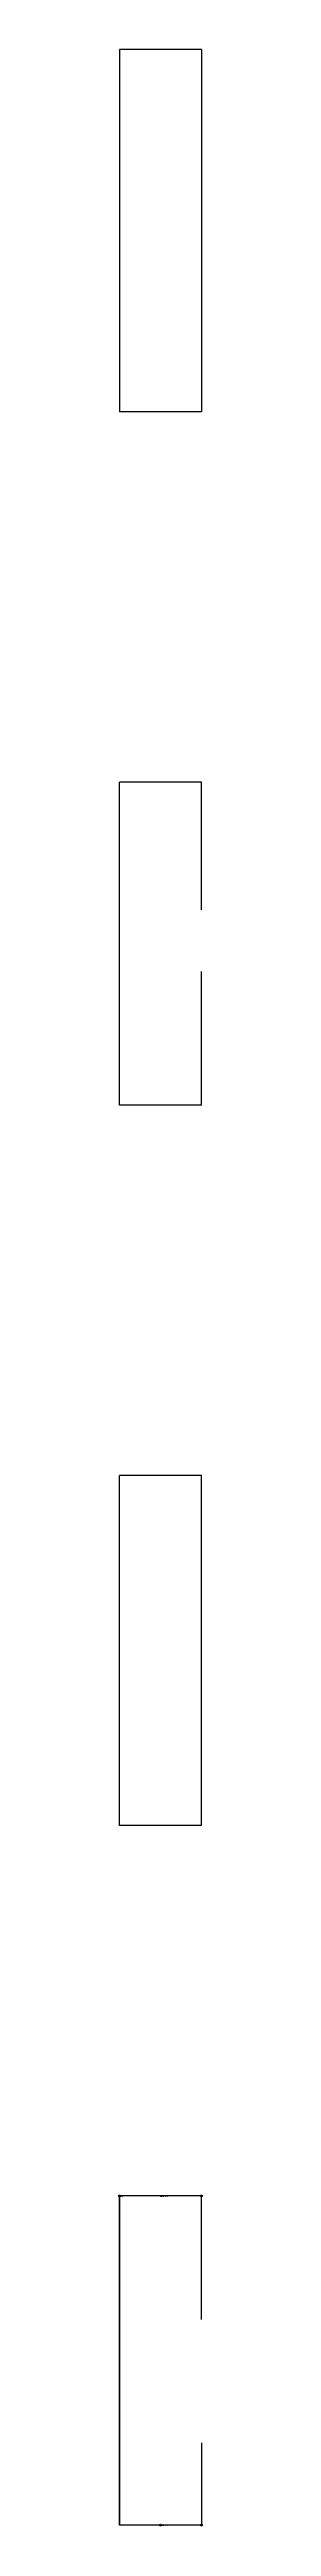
# Model space of a CAD drawing. Header units: metres. Extents: x 7978 to 27140, y 8160 to 45277.
# Drawn here: x 7978 to 8182, y 16872 to 22890 of the extents above; entities that cross this region are included whole.
import ezdxf

# ---------------------------------------------------------------- set-up
doc = ezdxf.new("R2010")
doc.units = ezdxf.units.M
doc.layers.add('WALL', color=7, linetype='Continuous')

msp = doc.modelspace()

# ---------------------------------------------------------------- linework, layer by layer
at = {"layer": 'debug', "color": 2}
for centre in [(7980, 17675), (8180, 17675), (8180, 17675), (8080, 16875), (8180, 16875), (8180, 16875)]:
    msp.add_circle(centre, 2, dxfattribs=at)
at = {"layer": 'debug', "color": 4}
for centre in [(8080, 17675), (8080, 16875)]:
    msp.add_circle(centre, 1, dxfattribs=at)
at = {"layer": 'WALL'}
for p, q in [((7980, 22890), (7980, 22010)), ((7980, 22890), (7980, 22010)), ((8180, 22890), (7980, 22890)), ((8180, 22890), (8180, 22010)), ((8180, 22010), (7980, 22010)), ((7980, 20325), (7980, 21110)), ((7980, 20325), (7980, 21110)), ((8180, 21110), (7980, 21110)), ((8180, 20800), (8180, 21110)), ((8180, 20325), (8180, 20650)), ((8180, 20325), (7980, 20325)), ((7980, 18575), (7980, 19425)), ((7980, 18575), (7980, 19425)), ((8180, 19425), (7980, 19425)), ((8180, 18575), (8180, 19425)), ((8180, 18575), (7980, 18575)), ((8080, 17675), (7980, 17675)), ((7980, 17675), (7980, 16875)), ((7980, 16875), (7980, 17675)), ((8180, 17675), (7980, 17675)), ((8180, 17375), (8180, 17675)), ((8180, 17075), (8180, 16875)), ((8080, 16875), (7980, 16875)), ((8180, 16875), (7980, 16875))]:
    msp.add_line(p, q, dxfattribs=at)

# ---------------------------------------------------------------- texts
at = {"layer": 'debug', "char_height": 2.5, "attachment_point": 1}
for s, insert in [('debug', (7980, 17675)), ('discarded 1', (8080, 17675)), ('discarded 1', (8080, 16875)), ('debug', (8080, 16875))]:
    msp.add_mtext(s, dxfattribs=dict(at, insert=insert))

doc.saveas('drawing.dxf')
